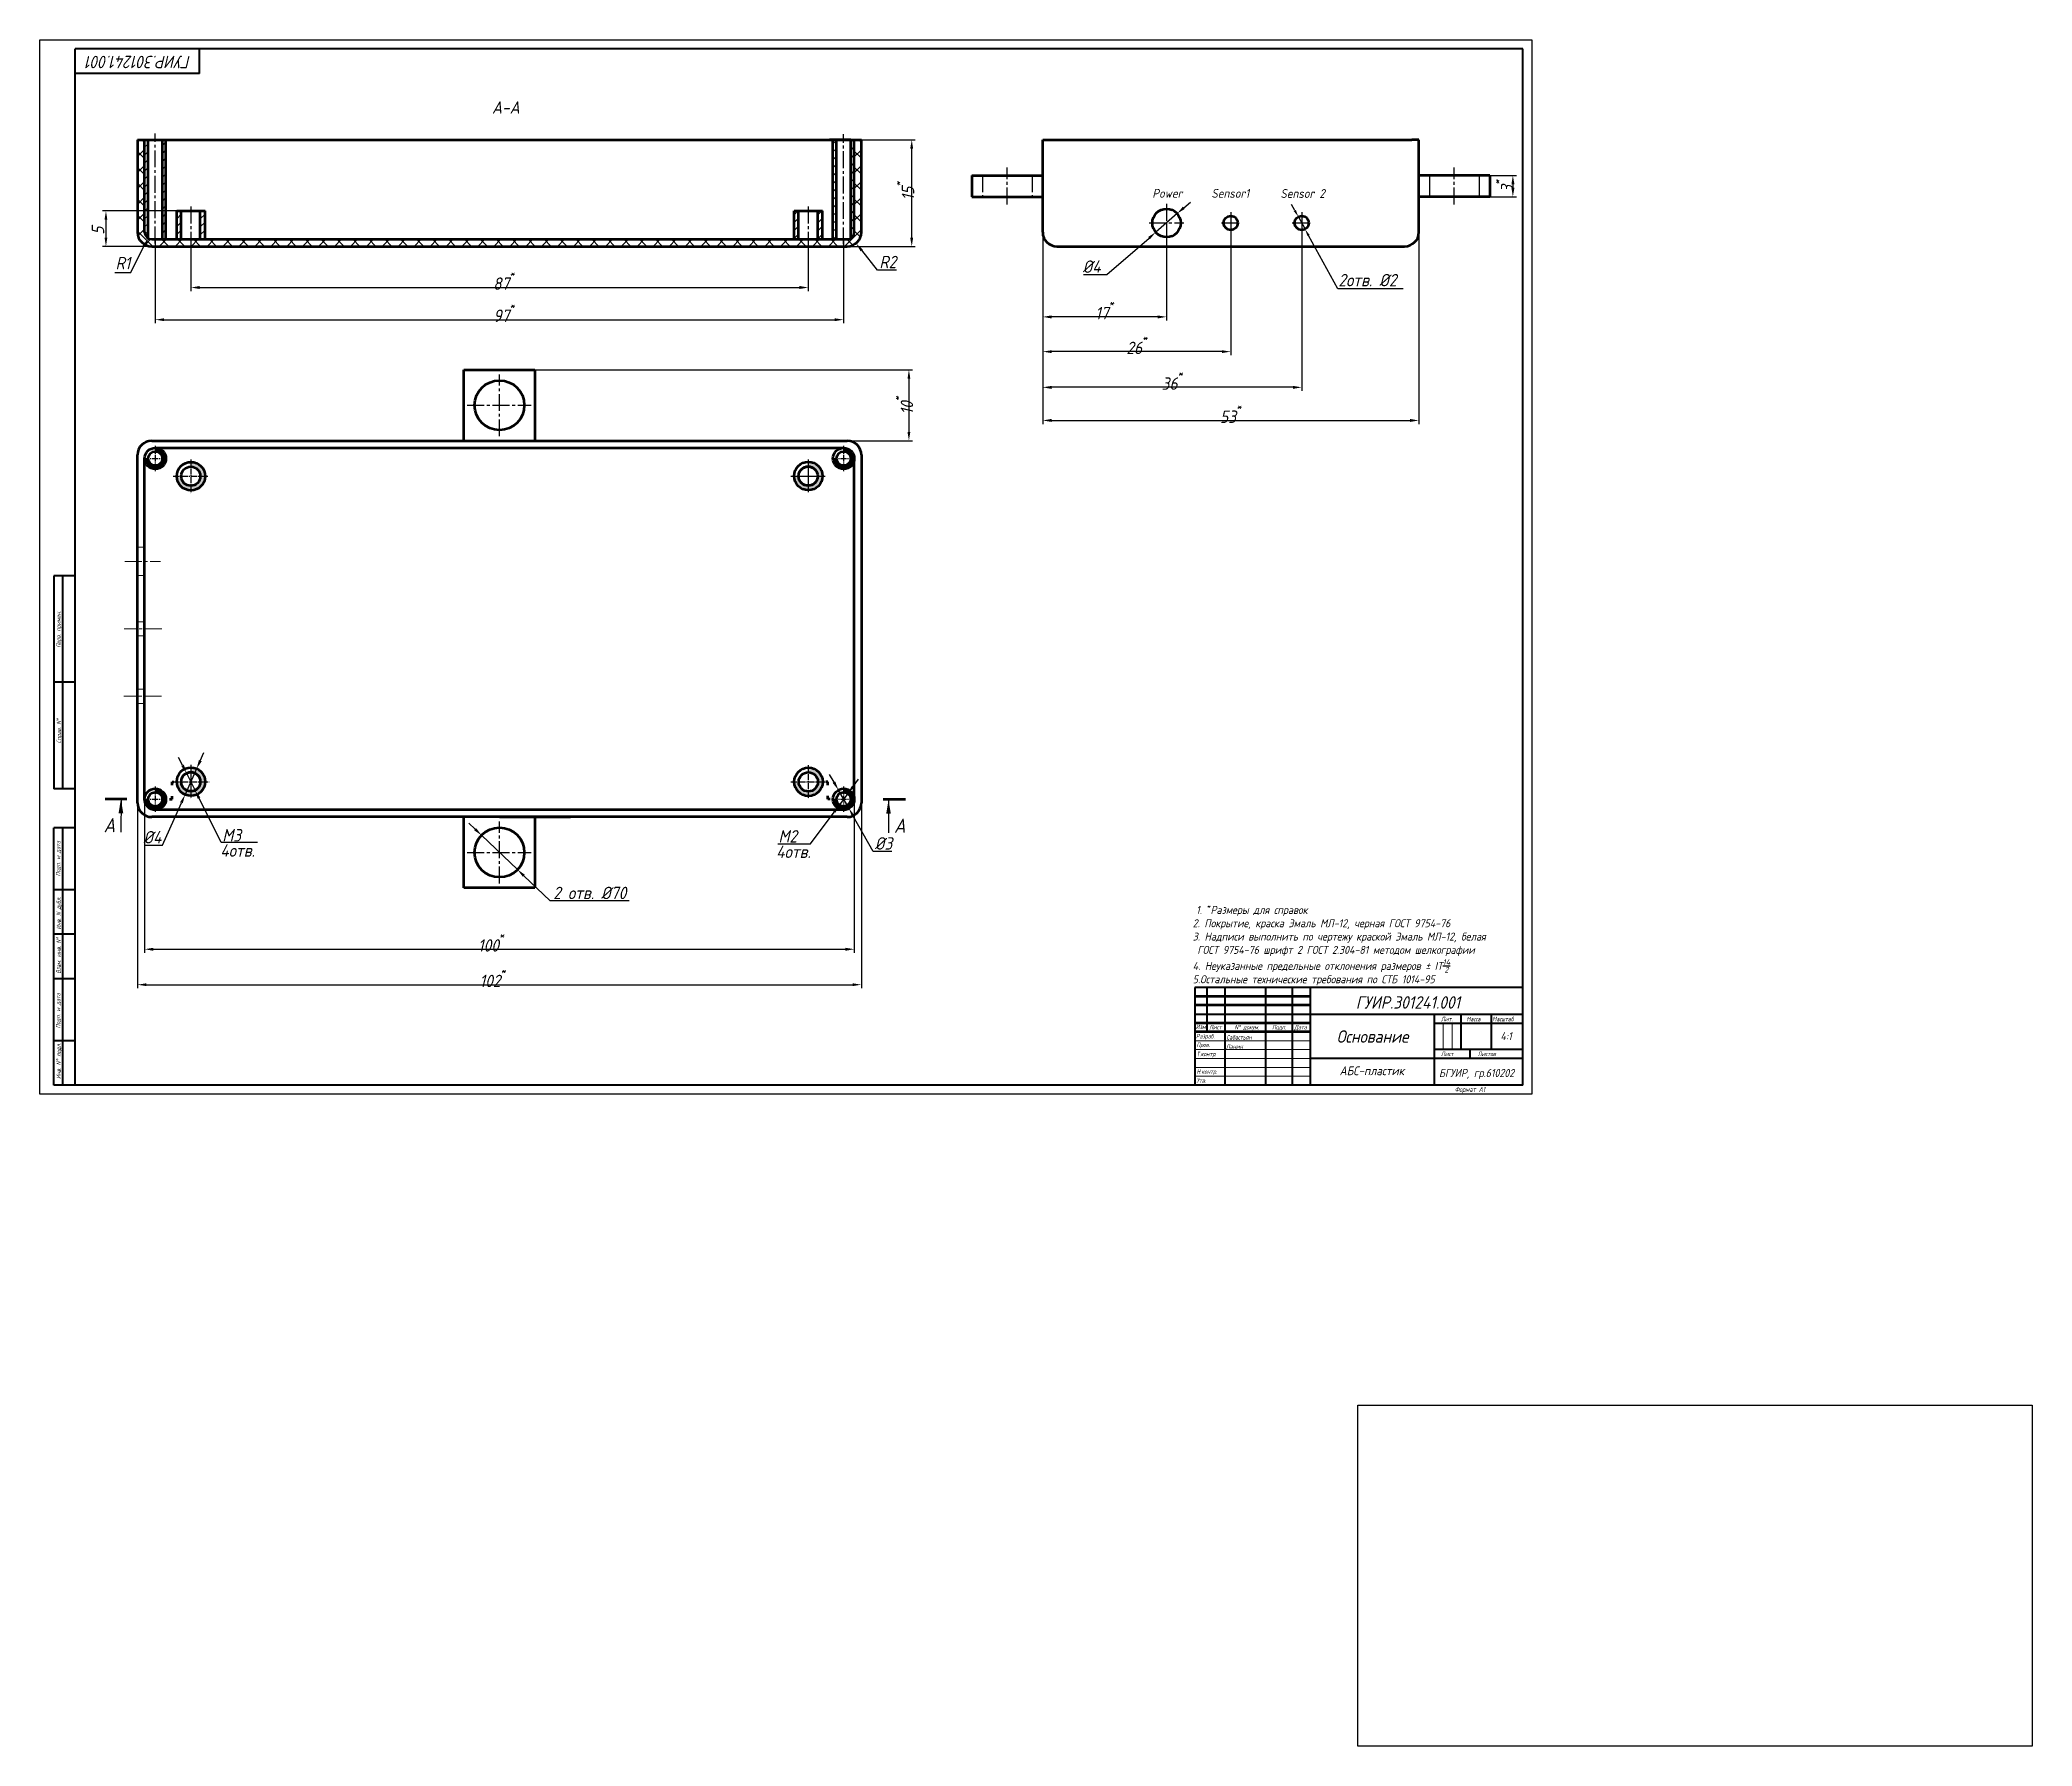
# Model space of a CAD drawing. Header units: millimetres. Extents: x 0 to 8800, y -367 to 2333.
# Drawn here: x 802 to 1925, y -367 to 594 of the extents above; entities that cross this region are included whole.
import ezdxf
from ezdxf import colors
from ezdxf.entities.mleader import LeaderData, LeaderLine
from ezdxf.math import Vec2, Vec3

# ---------------------------------------------------------------- set-up
doc = ezdxf.new("R2010")
doc.units = ezdxf.units.MM
doc.header["$LTSCALE"] = 0.5
doc.linetypes.add('CENTER2', pattern=[28.575, 19.05, -3.175, 3.175, -3.175])
doc.linetypes.add('осевая2', pattern=[28.575, 19.05, -3.175, 3.175, -3.175])
doc.layers.get('0').update_dxf_attribs({"lineweight": 60})
doc.layers.get('Defpoints').update_dxf_attribs({"color": 5})
for name, color, linetype in [('1-оси', 1, 'осевая2'), ('3-размеры', 6, 'Continuous'), ('KONTUR', 7, 'Continuous')]:
    doc.layers.add(name, color=color, linetype=linetype)
doc.layers.add('2-штриховка', color=7, linetype='Continuous', true_color=0x00c7c7)
for name, color, linetype, lineweight in [('Основная', 7, 'Continuous', 40), ('текст', 7, 'Continuous', 30), ('тонкая', 7, 'Continuous', 20), ('штр', 20, 'Continuous', 20)]:
    doc.layers.add(name, color=color, linetype=linetype, lineweight=lineweight)
doc.styles.get("Standard").update_dxf_attribs({"font": 'isocpeui.ttf', "width": 0.9})
doc.styles.add('стиль1', font='romans.shx', dxfattribs={"width": 0.75, "oblique": 15, "height": 3.5})
doc.dimstyles.new('Standart', dxfattribs={"dimtxt": 5, "dimasz": 5, "dimexe": 2, "dimexo": 0, "dimgap": 1, "dimtad": 1, "dimtoh": 1, "dimdec": 0, "dimtxsty": 'Standard', "dimcen": 2.5, "dimadec": 0, "dimazin": 0, "dimtfac": 1, "dimtdec": 0, "dimtmove": 0, "dimatfit": 3, "dimldrblk": 'DOTSMALL', "dimfxl": 1, "dimarcsym": 0})
pattern_1 = [(45, (-9.342, 0), (-2.245064, 2.245064), [])]

msp = doc.modelspace()

# ---------------------------------------------------------------- texts
at = {"color": 0, "attachment_point": 1}
for s, width, insert, char_height in [('А-А', 14.244, (1057.1, 559.8), 7), ('Power', 111.929, (1429.3, 510.4), 5), ('Sensor1', 111.929, (1462.6, 510.4), 5), ('Sensor 2', 111.929, (1501.5, 510.3), 5), ('2отв. %%C2', 111.929, (1534.2, 462.5), 7)]:
    msp.add_mtext_dynamic_manual_height_columns(s, width=width, gutter_width=50, heights=[0], dxfattribs=dict(at, insert=insert, char_height=char_height))
at = {"layer": '1-оси', "color": 0, "insert": (887.4, 578.4), "char_height": 7, "attachment_point": 1, "rotation": 180}
msp.add_mtext_dynamic_manual_height_columns('ГУИР.301241.001', width=55.323, gutter_width=50, heights=[0], dxfattribs=at)
at = {"layer": '1-оси', "color": 0, "lineweight": -2, "insert": (1449.5, 107.9), "char_height": 4.5, "attachment_point": 1}
msp.add_mtext_dynamic_manual_height_columns('\\A1;\\pxl1,t3;1. {\\H0.7x;\\S*^ ;}Размеры для справок\\P\\pl0,tz; 2. Покрытие, краска Эмаль МЛ-12, черная ГОСТ 9754-76\\P 3. Надписи выполнить по чертежу краской Эмаль МЛ-12, белая\\P  ГОСТ 9754-76 шрифт 2 ГОСТ 2.304-81 методом шелкографии\\P 4. Неуказанные предельные отклонения размеров ± IT{\\H0.7x;\\S14/2;}\\P 5.Остальные технические требования по СТБ 1014-95', width=188.697, gutter_width=50, heights=[0], dxfattribs=at)
at = {"layer": '1-оси', "color": 0, "attachment_point": 1}
for s, width, insert, char_height in [('ГУИР.301241.001', 55.323, (1544, 55.5), 7), ('Основание', 55.323, (1533.2, 36.3), 7), ('4:1', 8.329, (1625.5, 35.3), 4.5), ('АБС-пластик', 55.323, (1534.8, 16), 5), ('БГУИР, гр.610202', 55.323, (1590.9, 14.5), 4.5)]:
    msp.add_mtext_dynamic_manual_height_columns(s, width=width, gutter_width=50, heights=[0], dxfattribs=dict(at, insert=insert, char_height=char_height))
at = {"layer": '3-размеры', "color": 0, "char_height": 7, "attachment_point": 5, "rotation": 90}
for s, insert in [('3{\\A1;\\H0.7x;\\S*^ ;}', (1626.9, 511.9)), ('10{\\A1;\\H0.7x;\\S*^ ;}', (1288.6, 388.5))]:
    msp.add_mtext(s, dxfattribs=dict(at, insert=insert))
at = {"layer": '3-размеры', "color": 0, "insert": (849.1, 468.6), "char_height": 7, "width": 6.75, "attachment_point": 5}
msp.add_mtext('R1', dxfattribs=at)
at = {"layer": '3-размеры', "color": 0, "char_height": 7, "attachment_point": 5}
for s, insert in [('R2', (1280.2, 469.2)), ('M3', (910.4, 146.2)), ('M2', (1223.8, 145.6)), ('2 отв. %%C70', (1112.2, 113.7))]:
    msp.add_mtext(s, dxfattribs=dict(at, insert=insert))
at = {"layer": '3-размеры', "color": 0, "char_height": 7, "attachment_point": 1}
for insert in [(904, 141.1), (1217.3, 140.4)]:
    msp.add_mtext_dynamic_manual_height_columns('4отв.', width=34.317, gutter_width=50, heights=[0], dxfattribs=dict(at, insert=insert))
at = {"layer": 'текст', "style": 'стиль1', "oblique": 15, "width": 0.75}
for s, p in [('Перв. примен.', (814, 251.9)), ('Справ. N%%d', (814.2, 198)), ('Подп. и дата', (813.8, 123.1)), ('Инв. N дубл.', (814.1, 93.1)), ('Взам. инв. N%%d', (814.1, 68.2)), ('Подп. и дата', (813.8, 37.4)), ('Инв. N%%d подл.', (814.1, 8.9))]:
    msp.add_text(s, height=2.5, rotation=90, dxfattribs=at).set_placement(p)
for s, height, p in [('Изм', 2.5, (1453.8, 37)), ('Разраб.', 2.5, (1453.9, 31.7)), ('Лист', 2.5, (1461.3, 36.8)), ('N%%d докум. ', 2.5, (1475.6, 36.8)), ('Подп.', 2.5, (1496.8, 36.8)), ('Дата', 2.5, (1509.3, 36.8)), ('Лит.', 2.5, (1592, 41.4)), ('Масса', 2.5, (1606.3, 41.4)), ('Масштаб', 2.5, (1620.9, 41.4)), ('Пров.', 2.5, (1454.2, 26.9)), ('Т.контр.', 2.5, (1454.2, 21.7)), ('Ланин', 2.5, (1470.8, 25.9)), ('Сабастьян', 2.5, (1471.1, 31.1)), ('Лист', 2.5, (1592, 21.8)), ('Листов', 2.5, (1612.7, 21.8)), ('Н.контр.', 2.5, (1454.2, 11.8)), ('Утв.', 2.5, (1454.2, 6.8)), ('Формат А1', 2.75, (1599.7, 1.6))]:
    msp.add_text(s, height=height, dxfattribs=at).set_placement(p)

# ---------------------------------------------------------------- blocks, each defined once
blk = doc.blocks.new('*D14')
at = {"layer": '3-размеры', "color": 0, "lineweight": -2, "transparency": 16777216}
for p, q in [((1443.3, 496.5), (1431.2, 486)), ((1447.1, 499.7), (1450.9, 503)), ((1403.7, 462.1), (1427.5, 482.7)), ((1390.5, 462.1), (1403.7, 462.1))]:
    blk.add_line(p, q, dxfattribs=at)
at = {"layer": '3-размеры', "color": 0, "transparency": 16777216}
for points in [[(1446.5, 500.4), (1447.6, 499.1), (1443.3, 496.5)], [(1426.9, 483.3), (1428, 482.1), (1431.2, 486)]]:
    blk.add_solid(points, dxfattribs=at)
at = {"layer": 'Defpoints', "color": 0, "transparency": 16777216}
for p in [(1443.3, 496.5), (1431.2, 486)]:
    blk.add_point(p, dxfattribs=at)
at = {"layer": '3-размеры', "color": 0, "transparency": 16777216, "insert": (1395.1, 466.6), "char_height": 7, "attachment_point": 5}
blk.add_mtext('%%C4', dxfattribs=at)
blk = doc.blocks.new('_DotSmall')
at = {"color": 0, "linetype": 'ByBlock', "const_width": 0.5}
blk.add_lwpolyline([(-0.0625, 0, 1), (0.0625, 0, 1)], format="xyb", close=True, dxfattribs=at)
blk = doc.blocks.new('*D15')
at = {"layer": '3-размеры', "color": 0, "lineweight": -2, "transparency": 16777216}
for p, q in [((1367.5, 491.2), (1367.5, 436.3)), ((1437.3, 491.2), (1437.3, 436.3)), ((1432.3, 438.3), (1372.5, 438.3))]:
    blk.add_line(p, q, dxfattribs=at)
at = {"layer": '3-размеры', "color": 0, "transparency": 16777216}
for points in [[(1372.5, 439.1), (1372.5, 437.4), (1367.5, 438.3)], [(1432.3, 439.1), (1432.3, 437.4), (1437.3, 438.3)]]:
    blk.add_solid(points, dxfattribs=at)
at = {"layer": 'Defpoints', "color": 0, "transparency": 16777216}
for p in [(1367.5, 491.2), (1437.3, 491.2), (1367.5, 438.3)]:
    blk.add_point(p, dxfattribs=at)
at = {"layer": '3-размеры', "color": 0, "transparency": 16777216, "insert": (1402.4, 442.8), "char_height": 7, "attachment_point": 5}
blk.add_mtext('17{\\A1;\\H0.7x;\\S*^ ;}', dxfattribs=at)
blk = doc.blocks.new('*D16')
at = {"layer": '3-размеры', "color": 0, "lineweight": -2, "transparency": 16777216}
for p, q in [((1367.5, 491.4), (1367.5, 416.7)), ((1473.5, 491.2), (1473.5, 416.7)), ((1468.5, 418.7), (1372.5, 418.7))]:
    blk.add_line(p, q, dxfattribs=at)
at = {"layer": '3-размеры', "color": 0, "transparency": 16777216}
for points in [[(1372.5, 419.5), (1372.5, 417.9), (1367.5, 418.7)], [(1468.5, 419.5), (1468.5, 417.9), (1473.5, 418.7)]]:
    blk.add_solid(points, dxfattribs=at)
at = {"layer": 'Defpoints', "color": 0, "transparency": 16777216}
for p in [(1367.5, 491.4), (1473.5, 491.2), (1367.5, 418.7)]:
    blk.add_point(p, dxfattribs=at)
at = {"layer": '3-размеры', "color": 0, "transparency": 16777216, "insert": (1420.6, 423.2), "char_height": 7, "attachment_point": 5}
blk.add_mtext('26{\\A1;\\H0.7x;\\S*^ ;}', dxfattribs=at)
blk = doc.blocks.new('*D13')
at = {"layer": '3-размеры', "color": 0, "lineweight": -2, "transparency": 16777216}
for p, q in [((1367.5, 491.4), (1367.5, 396.6)), ((1513.5, 491.2), (1513.5, 396.6)), ((1508.5, 398.6), (1372.5, 398.6))]:
    blk.add_line(p, q, dxfattribs=at)
at = {"layer": '3-размеры', "color": 0, "transparency": 16777216}
for points in [[(1372.5, 399.4), (1372.5, 397.7), (1367.5, 398.6)], [(1508.5, 399.4), (1508.5, 397.7), (1513.5, 398.6)]]:
    blk.add_solid(points, dxfattribs=at)
at = {"layer": 'Defpoints', "color": 0, "transparency": 16777216}
for p in [(1367.5, 491.4), (1513.5, 491.2), (1367.5, 398.6)]:
    blk.add_point(p, dxfattribs=at)
at = {"layer": '3-размеры', "color": 0, "transparency": 16777216, "insert": (1440.5, 403.1), "char_height": 7, "attachment_point": 5}
blk.add_mtext('36{\\A1;\\H0.7x;\\S*^ ;}', dxfattribs=at)
blk = doc.blocks.new('_None')
blk = doc.blocks.new('*D18')
at = {"layer": '3-размеры', "color": 0, "lineweight": -2, "transparency": 16777216}
for p, q in [((857.3, 164.5), (857.3, 60)), ((1265.3, 164.5), (1265.3, 60)), ((862.3, 62), (1260.3, 62))]:
    blk.add_line(p, q, dxfattribs=at)
at = {"layer": '3-размеры', "color": 0, "transparency": 16777216}
for points in [[(862.3, 62.8), (862.3, 61.2), (857.3, 62)], [(1260.3, 62.8), (1260.3, 61.2), (1265.3, 62)]]:
    blk.add_solid(points, dxfattribs=at)
at = {"layer": 'Defpoints', "color": 0, "transparency": 16777216}
for p in [(857.3, 164.5), (1265.3, 164.5), (1265.3, 62)]:
    blk.add_point(p, dxfattribs=at)
at = {"layer": '3-размеры', "color": 0, "transparency": 16777216, "insert": (1057.5, 66.5), "char_height": 7, "attachment_point": 5}
blk.add_mtext('102{\\A1;\\H0.7x;\\S*^ ;}', dxfattribs=at)
blk = doc.blocks.new('*D19')
at = {"layer": '3-размеры', "color": 0, "lineweight": -2, "transparency": 16777216}
for p, q in [((892.7, 188.2), (894.7, 192.8)), ((890.6, 183.7), (884.1, 169.1)), ((871.4, 140.6), (882.1, 164.5)), ((861.1, 140.6), (871.4, 140.6))]:
    blk.add_line(p, q, dxfattribs=at)
at = {"layer": '3-размеры', "color": 0, "transparency": 16777216}
for points in [[(891.9, 188.6), (893.5, 187.9), (890.6, 183.7)], [(881.3, 164.8), (882.8, 164.2), (884.1, 169.1)]]:
    blk.add_solid(points, dxfattribs=at)
at = {"layer": 'Defpoints', "color": 0, "transparency": 16777216}
for p in [(890.6, 183.7), (884.1, 169.1)]:
    blk.add_point(p, dxfattribs=at)
at = {"layer": '3-размеры', "color": 0, "transparency": 16777216, "insert": (865.7, 145.1), "char_height": 7, "attachment_point": 5}
blk.add_mtext('%%C4', dxfattribs=at)
blk = doc.blocks.new('*D20')
at = {"layer": '3-размеры', "color": 0, "lineweight": -2, "transparency": 16777216}
for p, q in [((1249.9, 176.1), (1247.4, 180.4)), ((1252.3, 171.7), (1258.3, 161.3)), ((1272, 137.1), (1260.7, 157)), ((1282.5, 137.1), (1272, 137.1))]:
    blk.add_line(p, q, dxfattribs=at)
at = {"layer": '3-размеры', "color": 0, "transparency": 16777216}
for points in [[(1250.6, 176.5), (1249.1, 175.7), (1252.3, 171.7)], [(1261.5, 157.4), (1260, 156.5), (1258.3, 161.3)]]:
    blk.add_solid(points, dxfattribs=at)
at = {"layer": 'Defpoints', "color": 0, "transparency": 16777216}
for p in [(1252.3, 171.7), (1258.3, 161.3)]:
    blk.add_point(p, dxfattribs=at)
at = {"layer": '3-размеры', "color": 0, "transparency": 16777216, "insert": (1277.8, 141.6), "char_height": 7, "attachment_point": 5}
blk.add_mtext('%%C3', dxfattribs=at)
blk = doc.blocks.new('*D21')
at = {"layer": '3-размеры', "color": 0, "lineweight": -2, "transparency": 16777216}
for p, q in [((861.3, 166.5), (861.3, 80)), ((1261.3, 166.5), (1261.3, 80)), ((866.3, 82), (1256.3, 82))]:
    blk.add_line(p, q, dxfattribs=at)
at = {"layer": '3-размеры', "color": 0, "transparency": 16777216}
for points in [[(866.3, 82.8), (866.3, 81.1), (861.3, 82)], [(1256.3, 82.8), (1256.3, 81.1), (1261.3, 82)]]:
    blk.add_solid(points, dxfattribs=at)
at = {"layer": 'Defpoints', "color": 0, "transparency": 16777216}
for p in [(861.3, 166.5), (1261.3, 166.5), (1261.3, 82)]:
    blk.add_point(p, dxfattribs=at)
at = {"layer": '3-размеры', "color": 0, "transparency": 16777216, "insert": (1056.6, 86.5), "char_height": 7, "attachment_point": 5}
blk.add_mtext('100{\\A1;\\H0.7x;\\S*^ ;}', dxfattribs=at)
blk = doc.blocks.new('*D22')
at = {"layer": '3-размеры', "color": 0, "lineweight": -2, "transparency": 16777216}
for p, q in [((1259.3, 538), (1295.7, 538)), ((1293.7, 483), (1293.7, 533)), ((1257.3, 478), (1295.7, 478))]:
    blk.add_line(p, q, dxfattribs=at)
at = {"layer": '3-размеры', "color": 0, "transparency": 16777216}
for points in [[(1292.8, 533), (1294.5, 533), (1293.7, 538)], [(1292.8, 483), (1294.5, 483), (1293.7, 478)]]:
    blk.add_solid(points, dxfattribs=at)
at = {"layer": 'Defpoints', "color": 0, "transparency": 16777216}
for p in [(1259.3, 538), (1293.7, 538), (1257.3, 478)]:
    blk.add_point(p, dxfattribs=at)
at = {"layer": '3-размеры', "color": 0, "transparency": 16777216, "insert": (1289.2, 509.3), "char_height": 7, "attachment_point": 5, "rotation": 90}
blk.add_mtext('15{\\A1;\\H0.7x;\\S*^ ;}', dxfattribs=at)
blk = doc.blocks.new('*D23')
at = {"layer": '3-размеры', "color": 0, "lineweight": -2, "transparency": 16777216}
for p, q in [((887.4, 482), (887.4, 452.8)), ((1235.4, 482), (1235.4, 452.8)), ((892.4, 454.8), (1230.4, 454.8))]:
    blk.add_line(p, q, dxfattribs=at)
at = {"layer": '3-размеры', "color": 0, "transparency": 16777216}
for points in [[(892.4, 455.7), (892.4, 454), (887.4, 454.8)], [(1230.4, 455.7), (1230.4, 454), (1235.4, 454.8)]]:
    blk.add_solid(points, dxfattribs=at)
at = {"layer": 'Defpoints', "color": 0, "transparency": 16777216}
for p in [(887.4, 482), (1235.4, 482), (1235.4, 454.8)]:
    blk.add_point(p, dxfattribs=at)
at = {"layer": '3-размеры', "color": 0, "transparency": 16777216, "insert": (1063.8, 459.4), "char_height": 7, "attachment_point": 5}
blk.add_mtext('87{\\A1;\\H0.7x;\\S*^ ;}', dxfattribs=at)
blk = doc.blocks.new('*D24')
at = {"layer": '3-размеры', "color": 0, "lineweight": -2, "transparency": 16777216}
for p, q in [((867.3, 482), (867.3, 434.7)), ((1255.3, 482), (1255.3, 434.7)), ((872.3, 436.7), (1250.3, 436.7))]:
    blk.add_line(p, q, dxfattribs=at)
at = {"layer": '3-размеры', "color": 0, "transparency": 16777216}
for points in [[(872.3, 437.5), (872.3, 435.9), (867.3, 436.7)], [(1250.3, 437.5), (1250.3, 435.9), (1255.3, 436.7)]]:
    blk.add_solid(points, dxfattribs=at)
at = {"layer": 'Defpoints', "color": 0, "transparency": 16777216}
for p in [(867.3, 482), (1255.3, 482), (1255.3, 436.7)]:
    blk.add_point(p, dxfattribs=at)
at = {"layer": '3-размеры', "color": 0, "transparency": 16777216, "insert": (1063.9, 441.3), "char_height": 7, "attachment_point": 5}
blk.add_mtext('97{\\A1;\\H0.7x;\\S*^ ;}', dxfattribs=at)
blk = doc.blocks.new('*D25')
at = {"layer": '3-размеры', "color": 0, "lineweight": -2, "transparency": 16777216}
for p, q in [((879.4, 498), (837.5, 498)), ((839.5, 493), (839.5, 483)), ((879.4, 478), (837.5, 478))]:
    blk.add_line(p, q, dxfattribs=at)
at = {"layer": '3-размеры', "color": 0, "transparency": 16777216}
for points in [[(838.7, 493), (840.3, 493), (839.5, 498)], [(838.7, 483), (840.3, 483), (839.5, 478)]]:
    blk.add_solid(points, dxfattribs=at)
at = {"layer": 'Defpoints', "color": 0, "transparency": 16777216}
for p in [(879.4, 498), (839.5, 478), (879.4, 478)]:
    blk.add_point(p, dxfattribs=at)
at = {"layer": '3-размеры', "color": 0, "transparency": 16777216, "insert": (835, 486.9), "char_height": 7, "attachment_point": 5, "rotation": 90}
blk.add_mtext('5', dxfattribs=at)
blk = doc.blocks.new('*D26')
at = {"layer": '3-размеры', "color": 0, "lineweight": -2, "transparency": 16777216}
for p, q in [((1367.5, 486), (1367.5, 377.9)), ((1579.5, 486), (1579.5, 377.9)), ((1372.5, 379.9), (1574.5, 379.9))]:
    blk.add_line(p, q, dxfattribs=at)
at = {"layer": '3-размеры', "color": 0, "transparency": 16777216}
for points in [[(1372.5, 380.8), (1372.5, 379.1), (1367.5, 379.9)], [(1574.5, 380.8), (1574.5, 379.1), (1579.5, 379.9)]]:
    blk.add_solid(points, dxfattribs=at)
at = {"layer": 'Defpoints', "color": 0, "transparency": 16777216}
for p in [(1367.5, 486), (1579.5, 486), (1579.5, 379.9)]:
    blk.add_point(p, dxfattribs=at)
at = {"layer": '3-размеры', "color": 0, "transparency": 16777216, "insert": (1473.5, 384.4), "char_height": 7, "attachment_point": 5}
blk.add_mtext('53{\\A1;\\H0.7x;\\S*^ ;}', dxfattribs=at)

# ---------------------------------------------------------------- dimensions: what is measured, and where the dimension line sits
at = {"layer": '3-размеры', "color": 0}
for base, p1, p2, text, picture, middle in [((1293.7, 538), (1257.3, 478), (1259.3, 538), '15{\\A1;\\H0.7x;\\S*^ ;}', '*D22', (1293.7, 509.3)), ((839.5, 478), (879.4, 498), (879.4, 478), '5', '*D25', (839.5, 486.9))]:
    dim = msp.add_linear_dim(base=base, p1=p1, p2=p2, angle=90, text=text, dimstyle='Standart', override={"dimtxt": 7}, dxfattribs=at)
    dim.commit()
    dim.dimension.update_dxf_attribs({"geometry": picture, "text_midpoint": middle, "dimtype": 160})
for p1, p2, text, picture, middle in [((1443.3, 496.5), (1431.2, 486), '%%C4', '*D14', (1395.1, 462.1)), ((890.6, 183.7), (884.1, 169.1), '%%C4', '*D19', (865.7, 140.6)), ((1252.3, 171.7), (1258.3, 161.3), '%%C3', '*D20', (1277.8, 137.1))]:
    dim = msp.add_diameter_dim_2p(p1=p1, p2=p2, text=text, dimstyle='Standart', override={"dimtxt": 7}, dxfattribs=at)
    dim.commit()
    dim.dimension.update_dxf_attribs({"geometry": picture, "text_midpoint": middle, "dimtype": 163})
for base, p1, p2, text, picture, middle in [((1367.5, 418.7), (1473.5, 491.2), (1367.5, 491.4), '26{\\A1;\\H0.7x;\\S*^ ;}', '*D16', (1420.6, 418.7)), ((1367.5, 398.6), (1513.5, 491.2), (1367.5, 491.4), '36{\\A1;\\H0.7x;\\S*^ ;}', '*D13', (1440.5, 398.6)), ((1367.5, 438.3), (1437.3, 491.2), (1367.5, 491.2), '17{\\A1;\\H0.7x;\\S*^ ;}', '*D15', (1402.4, 438.3)), ((1579.5, 379.9), (1367.5, 486), (1579.5, 486), '53{\\A1;\\H0.7x;\\S*^ ;}', '*D26', (1473.5, 379.9)), ((1255.3, 436.7), (867.3, 482), (1255.3, 482), '97{\\A1;\\H0.7x;\\S*^ ;}', '*D24', (1063.9, 436.7)), ((1235.4, 454.8), (887.4, 482), (1235.4, 482), '87{\\A1;\\H0.7x;\\S*^ ;}', '*D23', (1063.8, 454.8)), ((1265.3, 62), (857.3, 164.5), (1265.3, 164.5), '102{\\A1;\\H0.7x;\\S*^ ;}', '*D18', (1057.5, 62)), ((1261.3, 82), (861.3, 166.5), (1261.3, 166.5), '100{\\A1;\\H0.7x;\\S*^ ;}', '*D21', (1056.6, 82))]:
    dim = msp.add_linear_dim(base=base, p1=p1, p2=p2, text=text, dimstyle='Standart', override={"dimtxt": 7}, dxfattribs=at)
    dim.commit()
    dim.dimension.update_dxf_attribs({"geometry": picture, "text_midpoint": middle, "dimtype": 160})

# ---------------------------------------------------------------- hatches: boundary and pattern name
h = msp.add_hatch(color=0)
h.dxf.hatch_style = 1
h.paths.add_polyline_path([(863.3, 358.5), (861.3, 358.5, 0.414214), (867.3, 352.5), (867.3, 354.5, -0.414214)])
h.paths.add_polyline_path([(873.3, 358.5), (871.3, 358.5, -0.414214), (867.3, 354.5), (867.3, 352.5, 0.414214)])
h.paths.add_polyline_path([(867.3, 364.5), (867.3, 362.5, -0.414214), (871.3, 358.5), (873.3, 358.5, 0.414214)])
h = msp.add_hatch(color=0)
h.dxf.hatch_style = 1
h.paths.add_polyline_path([(1251.3, 358.5), (1249.3, 358.5, 0.414214), (1255.3, 352.5), (1255.3, 354.5, -0.414214)])
h.paths.add_polyline_path([(1261.3, 358.5), (1259.3, 358.5, -0.414214), (1255.3, 354.5), (1255.3, 352.5, 0.414214)])
h.paths.add_polyline_path([(1255.3, 364.5), (1255.3, 362.5, -0.414214), (1259.3, 358.5), (1261.3, 358.5, 0.414214)])
h = msp.add_hatch(color=0)
h.dxf.hatch_style = 1
h.paths.add_polyline_path([(887.3, 343.1, -0.413381), (881.9, 348.5), (879.4, 348.5, 0.411535), (887.3, 340.5)])
h.paths.add_polyline_path([(887.3, 356.5), (887.3, 353.9, -0.417072), (892.7, 348.5), (895.4, 348.5, 0.001933), (895.4, 348.5, 0.416655)])
h.paths.add_polyline_path([(895.4, 348.5), (892.7, 348.5, -0.411361), (887.3, 343.1), (887.3, 340.5, 0.414388)])
h = msp.add_hatch(color=0)
h.dxf.hatch_style = 1
h.paths.add_polyline_path([(1235.3, 343.2, -0.413381), (1229.9, 348.5), (1227.4, 348.6, 0.411535), (1235.3, 340.6)])
h.paths.add_polyline_path([(1235.3, 356.6), (1235.3, 354, -0.417072), (1240.7, 348.5), (1243.4, 348.5, 0.001933), (1243.4, 348.6, 0.416655)])
h.paths.add_polyline_path([(1243.4, 348.5), (1240.7, 348.5, -0.411361), (1235.3, 343.2), (1235.3, 340.6, 0.414388)])
h = msp.add_hatch(color=0)
h.dxf.hatch_style = 1
h.paths.add_polyline_path([(887.3, 171, -0.413381), (881.9, 176.4), (879.4, 176.4, 0.411535), (887.3, 168.4)])
h.paths.add_polyline_path([(887.3, 184.4), (887.3, 181.8, -0.417072), (892.7, 176.3), (895.4, 176.3, 0.001933), (895.4, 176.4, 0.416655)])
h.paths.add_polyline_path([(895.4, 176.3), (892.7, 176.3, -0.411361), (887.3, 171), (887.3, 168.4, 0.414388)])
h = msp.add_hatch(color=0)
h.dxf.hatch_style = 1
h.paths.add_polyline_path([(1235.4, 170.9, -0.413381), (1230, 176.3), (1227.5, 176.3, 0.411535), (1235.4, 168.3)])
h.paths.add_polyline_path([(1235.4, 184.3), (1235.4, 181.7, -0.417072), (1240.8, 176.3), (1243.4, 176.3, 0.001933), (1243.4, 176.3, 0.416655)])
h.paths.add_polyline_path([(1243.4, 176.3), (1240.8, 176.3, -0.411361), (1235.4, 170.9), (1235.4, 168.3, 0.414388)])
h = msp.add_hatch(color=0)
h.dxf.hatch_style = 1
h.paths.add_polyline_path([(863.3, 166.5), (861.3, 166.5, 0.414214), (867.3, 160.5), (867.3, 162.5, -0.414214)])
h.paths.add_polyline_path([(873.3, 166.5), (871.3, 166.5, -0.414214), (867.3, 162.5), (867.3, 160.5, 0.414214)])
h.paths.add_polyline_path([(867.3, 172.5), (867.3, 170.5, -0.414214), (871.3, 166.5), (873.3, 166.5, 0.414214)])
h = msp.add_hatch(color=0)
h.dxf.hatch_style = 1
h.paths.add_polyline_path([(1251.3, 166.5), (1249.3, 166.5, 0.414214), (1255.3, 160.5), (1255.3, 162.5, -0.414214)])
h.paths.add_polyline_path([(1261.3, 166.5), (1259.3, 166.5, -0.414214), (1255.3, 162.5), (1255.3, 160.5, 0.414214)])
h.paths.add_polyline_path([(1255.3, 172.5), (1255.3, 170.5, -0.414214), (1259.3, 166.5), (1261.3, 166.5, 0.414214)])
at = {"layer": '1-оси'}
h = msp.add_hatch(dxfattribs=at)
h.set_pattern_fill('ANSI37', color=0, scale=2)
h.set_pattern_definition([(45, (742.0067, 0.229), (-4.49013, 4.49013), []), (135, (742.0067, 0.229), (-4.49013, -4.49013), [])])
h.paths.add_polyline_path([(1257.3, 482, 0.414214), (1261.3, 486), (1261.3, 538), (1265.3, 538), (1265.3, 486, -0.414214), (1257.3, 478), (865.3, 478, -0.414214), (857.3, 486), (857.3, 538), (861.3, 538), (861.3, 486, 0.414214), (865.3, 482)])
at = {"layer": '2-штриховка'}
h = msp.add_hatch(dxfattribs=at)
h.set_pattern_fill('ANSI31', color=0)
h.set_pattern_definition(pattern_1)
h.paths.add_polyline_path([(881.9, 498), (879.4, 498), (879.4, 482), (881.9, 482)])
h.paths.add_polyline_path([(895.4, 498), (892.7, 498), (892.7, 482), (895.4, 482)])
h.paths.add_polyline_path([(873.3, 538), (871.3, 538), (871.3, 482), (873.3, 482)])
h.paths.add_polyline_path([(863.3, 538), (861.3, 538), (861.3, 486, 0.267949), (863.3, 482.5)])
h = msp.add_hatch(dxfattribs=at)
h.set_pattern_fill('ANSI31', color=0)
h.set_pattern_definition(pattern_1)
h.paths.add_polyline_path([(1251.3, 538), (1249.3, 538), (1249.3, 482), (1251.3, 482)])
h.paths.add_polyline_path([(1261.3, 538), (1259.3, 538), (1259.3, 482.5, 0.267949), (1261.3, 486)])
h = msp.add_hatch(dxfattribs=at)
h.set_pattern_fill('ANSI31', color=0)
h.set_pattern_definition(pattern_1)
h.paths.add_polyline_path([(1229.9, 498), (1227.4, 498), (1227.4, 482), (1229.9, 482)])
h.paths.add_polyline_path([(1243.4, 498), (1240.7, 498), (1240.7, 482), (1243.4, 482)])

# ---------------------------------------------------------------- linework, layer by layer
at = {"color": 0}
for p, q in [((857.3, 538), (857.3, 486)), ((857.3, 538), (1261.3, 538)), ((861.3, 486), (861.3, 538)), ((863.3, 538), (875.3, 538)), ((863.3, 482.5), (863.3, 538)), ((871.3, 482), (871.3, 538)), ((873.3, 482), (873.3, 538)), ((1259.3, 538), (1247.3, 538)), ((1249.3, 482), (1249.3, 538)), ((1251.3, 482), (1251.3, 538)), ((1259.3, 482.5), (1259.3, 538)), ((1261.3, 486), (1261.3, 538)), ((1261.3, 538), (1265.3, 538)), ((1265.3, 486), (1265.3, 538)), ((1367.5, 486), (1367.5, 538)), ((1367.5, 538), (1575.5, 538)), ((1579.5, 538), (1575.5, 538)), ((1579.5, 486), (1579.5, 538)), ((1327.5, 518), (1327.5, 506)), ((1327.5, 518), (1367.5, 518)), ((1619.5, 518), (1579.5, 518)), ((1619.5, 518), (1619.5, 506)), ((1327.5, 506), (1367.5, 506)), ((1619.5, 506), (1579.5, 506)), ((879.4, 482), (879.4, 498)), ((879.4, 482), (879.4, 498)), ((879.4, 498), (895.4, 498)), ((881.9, 482), (881.9, 498)), ((892.7, 482), (892.7, 498)), ((895.4, 482), (895.4, 498)), ((1227.4, 482), (1227.4, 498)), ((1227.4, 482), (1227.4, 498)), ((1227.4, 498), (1243.4, 498)), ((1229.9, 482), (1229.9, 498)), ((1240.7, 482), (1240.7, 498)), ((1243.4, 482), (1243.4, 498)), ((1265.3, 486), (1265.3, 486)), ((865.3, 482), (1257.3, 482)), ((865.3, 478), (1257.3, 478)), ((1375.5, 478), (1571.5, 478)), ((1041.3, 368.5), (1041.3, 408.5)), ((1041.3, 408.5), (1081.3, 408.5)), ((1081.3, 408.5), (1081.3, 368.5)), ((867.3, 364.5), (867.3, 364.5)), ((867.3, 364.5), (869.3, 364.5)), ((1254.1, 368.5), (1254.1, 368.5)), ((1255.3, 160.5), (1253.3, 160.5)), ((1041.3, 116.5), (1041.3, 156.5)), ((1061.3, 156.5), (1101.3, 156.5)), ((1081.3, 156.5), (1081.3, 116.5)), ((1081.3, 116.5), (1041.3, 116.5))]:
    msp.add_line(p, q, dxfattribs=at)
for p, q in [((857.3, 164.5), (857.3, 360.5)), ((865.3, 368.5), (1257.3, 368.5)), ((867.3, 364.5), (1255.3, 364.5)), ((1265.3, 360.5), (1265.3, 164.5)), ((861.3, 166.5), (861.3, 358.5)), ((1261.3, 166.5), (1261.3, 358.5)), ((1255.3, 160.5), (867.3, 160.5)), ((1257.3, 156.5), (865.3, 156.5)), ((1518.2, 55.4), (1453.2, 55.4)), ((1518.2, 50.4), (1453.2, 50.4)), ((1518.2, 40.4), (1453.2, 40.4)), ((1518.2, 35.4), (1453.2, 35.4)), ((1588.2, 5.4), (1588.2, 5.4))]:
    msp.add_line(p, q)
at = {"linetype": 'CENTER2', "lineweight": -3, "ltscale": 0.35}
for p, q in [((867.3, 365.6), (867.3, 351.4)), ((1255.3, 365.6), (1255.3, 351.4)), ((860.6, 358.5), (874.2, 358.5)), ((877.4, 348.5), (897.4, 348.5)), ((887.3, 357.9), (887.3, 339)), ((1225.5, 348.6), (1244.8, 348.5)), ((1226.9, 348.5), (1243.8, 348.5)), ((1226.9, 348.5), (1243.8, 348.5)), ((1235.3, 357.9), (1235.3, 339.1)), ((1235.3, 357.5), (1235.3, 340)), ((1235.3, 357.5), (1235.3, 340)), ((1248.6, 358.5), (1262.2, 358.5)), ((887.3, 185.8), (887.3, 166.9)), ((887.3, 185.3), (887.3, 167.9)), ((1235.4, 185.7), (1235.4, 166.8)), ((867.3, 173.6), (867.3, 159.4)), ((877.5, 176.4), (897.6, 176.3)), ((1225.5, 176.3), (1244.9, 176.3)), ((1255.3, 173.6), (1255.3, 159.4)), ((860.6, 166.5), (874.2, 166.5)), ((1248.6, 166.5), (1262.2, 166.5))]:
    msp.add_line(p, q, dxfattribs=at)
at = {"color": 0, "lineweight": 106}
for p, q in [((876.8, 174.5), (876.8, 176.4)), ((876.8, 176.4), (877.7, 176.4)), ((1246.3, 176.3), (1245.2, 176.3)), ((1246.3, 174.4), (1246.3, 176.3)), ((1246.3, 166.5), (1246.3, 168.5)), ((875.3, 166.5), (876.8, 166.5)), ((876.8, 166.5), (876.8, 168.3)), ((1247.8, 166.5), (1246.3, 166.5))]:
    msp.add_line(p, q, dxfattribs=at)
at = {"lineweight": 120}
for p, q in [((851.2, 166.5), (839.1, 166.5)), ((1277.5, 166.5), (1290.1, 166.5))]:
    msp.add_line(p, q, dxfattribs=at)
at = {"color": 0}
for centre, radius in [((1437.3, 491.2), 8), ((1473.5, 491.2), 4), ((1513.5, 491.2), 4), ((1061.3, 388.5), 14), ((867.3, 358.5), 6), ((867.3, 358.5), 4), ((1255.3, 358.5), 6), ((1255.3, 358.5), 4), ((887.4, 348.5), 8), ((887.3, 348.5), 5.4), ((1235.4, 348.6), 8), ((1235.3, 348.6), 5.4), ((1235.3, 348.5), 5.4), ((887.4, 176.4), 8), ((887.3, 176.4), 5.4), ((887.3, 176.3), 5.4), ((1235.5, 176.3), 8), ((1235.4, 176.3), 5.4), ((1235.4, 176.3), 5.4), ((867.3, 166.5), 6), ((867.3, 166.5), 4), ((1255.3, 166.5), 6), ((1255.3, 166.5), 4), ((1255.3, 166.5), 4), ((1061.3, 136.5), 14)]:
    msp.add_circle(centre, radius, dxfattribs=at)
for centre, radius, start, end in [((865.3, 486), 8, 180, 270), ((865.3, 486), 4, 180, 270), ((1257.3, 486), 8, 270, 0), ((1257.3, 486), 4, 270, 0), ((1375.5, 486), 8, 180, 270), ((1571.5, 486), 8, 270, 0)]:
    msp.add_arc(centre, radius, start, end, dxfattribs=at)
for centre, start, end in [((865.3, 360.5), 90, 180), ((1257.3, 360.5), 0, 90), ((865.3, 164.5), 180, 270), ((1257.3, 164.5), 270, 0)]:
    msp.add_arc(centre, 8, start, end)
at = {"lineweight": 25}
for points in [[(849.3, 158.5), (846.6, 158.5), (847.9, 166.5)], [(1281.9, 158.3), (1279.3, 158.3), (1280.6, 166.3)]]:
    msp.add_solid(points, dxfattribs=at)
at = {"layer": '1-оси', "color": 0}
for p, q in [((867.3, 479.7), (867.3, 541.7)), ((1255.3, 479.2), (1255.3, 541.3)), ((1333.5, 518), (1333.5, 506)), ((1347.5, 501.6), (1347.5, 522.4)), ((1361.5, 518), (1361.5, 506)), ((1599.5, 501.6), (1599.5, 522.4)), ((887.4, 500.5), (887.4, 479.5)), ((1235.4, 500.5), (1235.4, 479.5)), ((1437.3, 502), (1437.3, 481.1)), ((1473.5, 497.3), (1473.5, 485.6)), ((1513.5, 497.3), (1513.5, 485.6)), ((1427.5, 491.2), (1447, 491.2)), ((1468.2, 491.2), (1479.2, 491.2)), ((1508.2, 491.2), (1519.2, 491.2)), ((1061.3, 371), (1061.3, 405.9)), ((1043.1, 388.5), (1079.1, 388.5)), ((1254.1, 368.5), (1254.1, 368.5)), ((1061.3, 119), (1061.3, 153.9)), ((1043.1, 136.5), (1079.1, 136.5))]:
    msp.add_line(p, q, dxfattribs=at)
at = {"layer": '2-штриховка', "color": 0}
for p, q in [((1585.5, 518), (1585.5, 506)), ((1613.5, 518), (1613.5, 506))]:
    msp.add_line(p, q, dxfattribs=at)
at = {"layer": '3-размеры', "color": 0}
for p, q in [((1367.5, 518), (1361.5, 518)), ((1619.5, 518), (1634.5, 518)), ((1619.5, 506), (1634.5, 506)), ((1632.5, 513), (1632.5, 511)), ((1509.6, 498.2), (1507.7, 501.7)), ((1511.6, 494.7), (1515.4, 487.7)), ((1533.9, 454), (1517.3, 484.2)), ((853.5, 463.3), (860.9, 478.1)), ((1274.4, 464.7), (1265.5, 475.8)), ((844.6, 463.3), (853.5, 463.3)), ((1285.1, 464.7), (1274.4, 464.7)), ((1570.6, 454), (1533.9, 454)), ((1041.3, 408.5), (1294.1, 408.5)), ((1292.1, 403.5), (1292.1, 373.5)), ((1041.3, 368.5), (1294.1, 368.5)), ((882.7, 185.7), (880.4, 190.1)), ((884.9, 181.2), (889.7, 171.5)), ((1257.7, 169.7), (1252.9, 163.3)), ((1260.6, 173.7), (1263.6, 177.8)), ((904.5, 142.1), (892, 167.1)), ((1236.7, 141.3), (1250, 159.3)), ((1047.6, 149.6), (1044, 153.1)), ((1051.2, 146.2), (1071.4, 126.9)), ((924.9, 142.1), (904.5, 142.1)), ((1218.2, 141.3), (1236.7, 141.3)), ((1089.9, 109.2), (1075, 123.4)), ((1134.4, 109.2), (1089.9, 109.2)), ((1545.2, -175), (1925.2, -175)), ((1545.2, -367), (1545.2, -175)), ((1925.2, -175), (1925.2, -367)), ((1925.2, -367), (1545.2, -367))]:
    msp.add_line(p, q, dxfattribs=at)
for points in [[(1631.7, 513), (1633.4, 513), (1632.5, 518)], [(1631.7, 511), (1633.4, 511), (1632.5, 506)], [(1510.2, 498.5), (1509, 497.9), (1511.6, 494.7)], [(1517.9, 484.5), (1516.7, 483.9), (1515.4, 487.7)], [(860.2, 478.5), (861.6, 477.7), (863.3, 482.5)], [(1266.1, 476.3), (1264.8, 475.3), (1262.3, 479.7)], [(1291.3, 403.5), (1292.9, 403.5), (1292.1, 408.5)], [(1291.3, 373.5), (1292.9, 373.5), (1292.1, 368.5)], [(883.4, 186), (881.9, 185.3), (884.9, 181.2)], [(892.7, 167.5), (891.2, 166.7), (889.7, 171.5)], [(1260, 174.2), (1261.3, 173.3), (1257.7, 169.7)], [(1249.3, 159.8), (1250.6, 158.8), (1252.9, 163.3)], [(1048.1, 150.3), (1047, 149), (1051.2, 146.2)], [(1075.6, 124), (1074.5, 122.8), (1071.4, 126.9)]]:
    msp.add_solid(points, dxfattribs=at)
at = {"layer": 'KONTUR'}
for p, q in [((802.2, 0.4), (802.2, 594.4)), ((802.2, 594.4), (1643.2, 594.4)), ((1643.2, 594.4), (1643.2, 0.4)), ((1643.2, 0.4), (802.2, 0.4))]:
    msp.add_line(p, q, dxfattribs=at)
at = {"layer": 'Основная'}
for p, q in [((822.2, 45.4), (822.2, 589.4)), ((1638.2, 589.4), (822.2, 589.4)), ((892.2, 575.4), (892.2, 589.4)), ((1638.2, 5.4), (1638.2, 589.4)), ((892.2, 575.4), (822.2, 575.4)), ((810.2, 292.4), (810.2, 172.4)), ((822.2, 292.4), (810.2, 292.4)), ((815.2, 172.4), (815.2, 292.4)), ((822.2, 232.4), (810.2, 232.4)), ((822.2, 172.4), (810.2, 172.4)), ((810.2, 5.4), (810.2, 150.4)), ((822.2, 150.4), (810.2, 150.4)), ((815.2, 5.4), (815.2, 150.4)), ((822.2, 115.4), (810.2, 115.4)), ((822.2, 90.4), (810.2, 90.4)), ((822.2, 65.4), (810.2, 65.4)), ((1453.2, 60.4), (1453.2, 5.4)), ((1638.2, 60.4), (1453.2, 60.4)), ((1460.2, 35.4), (1460.2, 60.4)), ((1470.2, 60.4), (1470.2, 5.4)), ((1493.2, 5.4), (1493.2, 60.4)), ((1508.2, 60.4), (1508.2, 5.4)), ((1518.2, 60.4), (1518.2, 5.4)), ((822.2, 5.4), (822.2, 45.4)), ((1453.2, 45.4), (1638.2, 45.4)), ((1588.2, 45.4), (1588.2, 5.4)), ((1603.2, 45.4), (1603.2, 25.4)), ((1620.2, 45.4), (1620.2, 25.4)), ((1588.2, 40.4), (1638.2, 40.4)), ((822.2, 30.4), (810.2, 30.4)), ((1638.2, 25.4), (1588.2, 25.4)), ((1608.2, 25.4), (1608.2, 20.4)), ((1638.2, 20.4), (1518.2, 20.4)), ((1638.2, 5.4), (810.2, 5.4))]:
    msp.add_line(p, q, dxfattribs=at)
at = {"layer": 'тонкая'}
for p, q in [((1593.2, 40.2), (1593.2, 25.4)), ((1598.3, 40.2), (1598.3, 25.4)), ((1453.2, 30.4), (1518.2, 30.4)), ((1518.2, 25.4), (1453.2, 25.4)), ((1518.2, 20.4), (1453.2, 20.4))]:
    msp.add_line(p, q, dxfattribs=at)
for points in [[(1453.2, 15.4), (1518.2, 15.4)], [(1453.2, 10.4), (1518.2, 10.4)]]:
    msp.add_lwpolyline(points, dxfattribs=at)
at = {"layer": 'штр', "color": 0, "linetype": 'осевая2'}
for p, q in [((861.3, 308.5), (857.3, 308.5)), ((861.3, 300.5), (861.3, 308.5)), ((850.2, 300.5), (870.2, 300.5)), ((857.3, 300.5), (857.3, 292.5)), ((857.3, 292.5), (861.3, 292.5)), ((871, 262.5), (849.7, 262.5)), ((861.3, 266.5), (857.3, 266.5)), ((861.3, 258.5), (857.3, 258.5)), ((861.3, 262.5), (861.3, 266.5)), ((861.3, 228.5), (857.3, 228.5)), ((870.8, 224.5), (849.5, 224.5)), ((861.3, 220.5), (857.3, 220.5))]:
    msp.add_line(p, q, dxfattribs=at)

msp.set_redraw_order([(e.dxf.handle, doc.entitydb.next_handle()) for e in msp.query("TEXT MTEXT ATTDEF DIMENSION ARC_DIMENSION")])  # texts and dimensions are drawn at this point

# ---------------------------------------------------------------- leaders
at = {"lineweight": 25}
ml = msp.add_multileader_mtext('Standard', dxfattribs=at)
ml.set_content('А', color=256)
ml.set_leader_properties()
ml.set_arrow_properties(name='NONE')
ml.build(insert=Vec2(0, 0))
ml.multileader.update_dxf_attribs({"has_dogleg": 0, "text_left_attachment_type": 7, "text_right_attachment_type": 7, "dogleg_length": 0, "arrow_head_size": 6.4})
ctx = ml.context
ctx.base_point, ctx.char_height, ctx.arrow_head_size, ctx.landing_gap_size, ctx.plane_origin = Vec3(836.4, 147.9), 8, 6.4, 3.2, Vec3(847.9, 166.5)
ctx.left_attachment, ctx.right_attachment, ctx.text_align_type = 7, 7, 2
notes = []
notes.append((ctx, [(0, (1, 1, 0), (847.9, 147.9), (-1, 0), 0, [(0, [(848, 166.4)], 0, [])])]))
ctx.mtext.insert, ctx.mtext.alignment, ctx.mtext.flow_direction = Vec3(844.7, 155.9), 3, 5
ml = msp.add_multileader_mtext('Standard', dxfattribs=at)
ml.set_content('А', color=256)
ml.set_leader_properties()
ml.set_arrow_properties(name='NONE')
ml.build(insert=Vec2(0, 0))
ml.multileader.update_dxf_attribs({"has_dogleg": 0, "text_left_attachment_type": 7, "text_right_attachment_type": 7, "dogleg_length": 0, "arrow_head_size": 6.4})
ctx = ml.context
ctx.base_point, ctx.char_height, ctx.arrow_head_size, ctx.landing_gap_size, ctx.plane_origin = Vec3(1280.5, 147.6), 8, 6.4, 3.2, Vec3(1280.6, 166.3)
ctx.left_attachment, ctx.right_attachment = 7, 7
notes.append((ctx, [(1, (1, 1, 0), (1280.5, 147.6), (1, 0), 0, [(0, [(1280.6, 166.3)], 0, [])])]))
ctx.mtext.insert, ctx.mtext.width, ctx.mtext.flow_direction = Vec3(1283.7, 155.6), 12.266, 5
for ctx, leaders in notes:
    for number, flags, end, landing, length, lines in leaders:
        leader = LeaderData()
        leader.index, (leader.has_last_leader_line, leader.has_dogleg_vector, leader.attachment_direction) = number, flags
        leader.last_leader_point, leader.dogleg_vector, leader.dogleg_length = Vec3(end), Vec3(landing), length
        for number, points, colour, breaks in lines:
            line = LeaderLine()
            line.index, line.vertices, line.color, line.breaks = number, Vec3.list(points), colors.encode_raw_color(colour), breaks
            leader.lines.append(line)
        ctx.leaders.append(leader)

doc.saveas('drawing.dxf')
